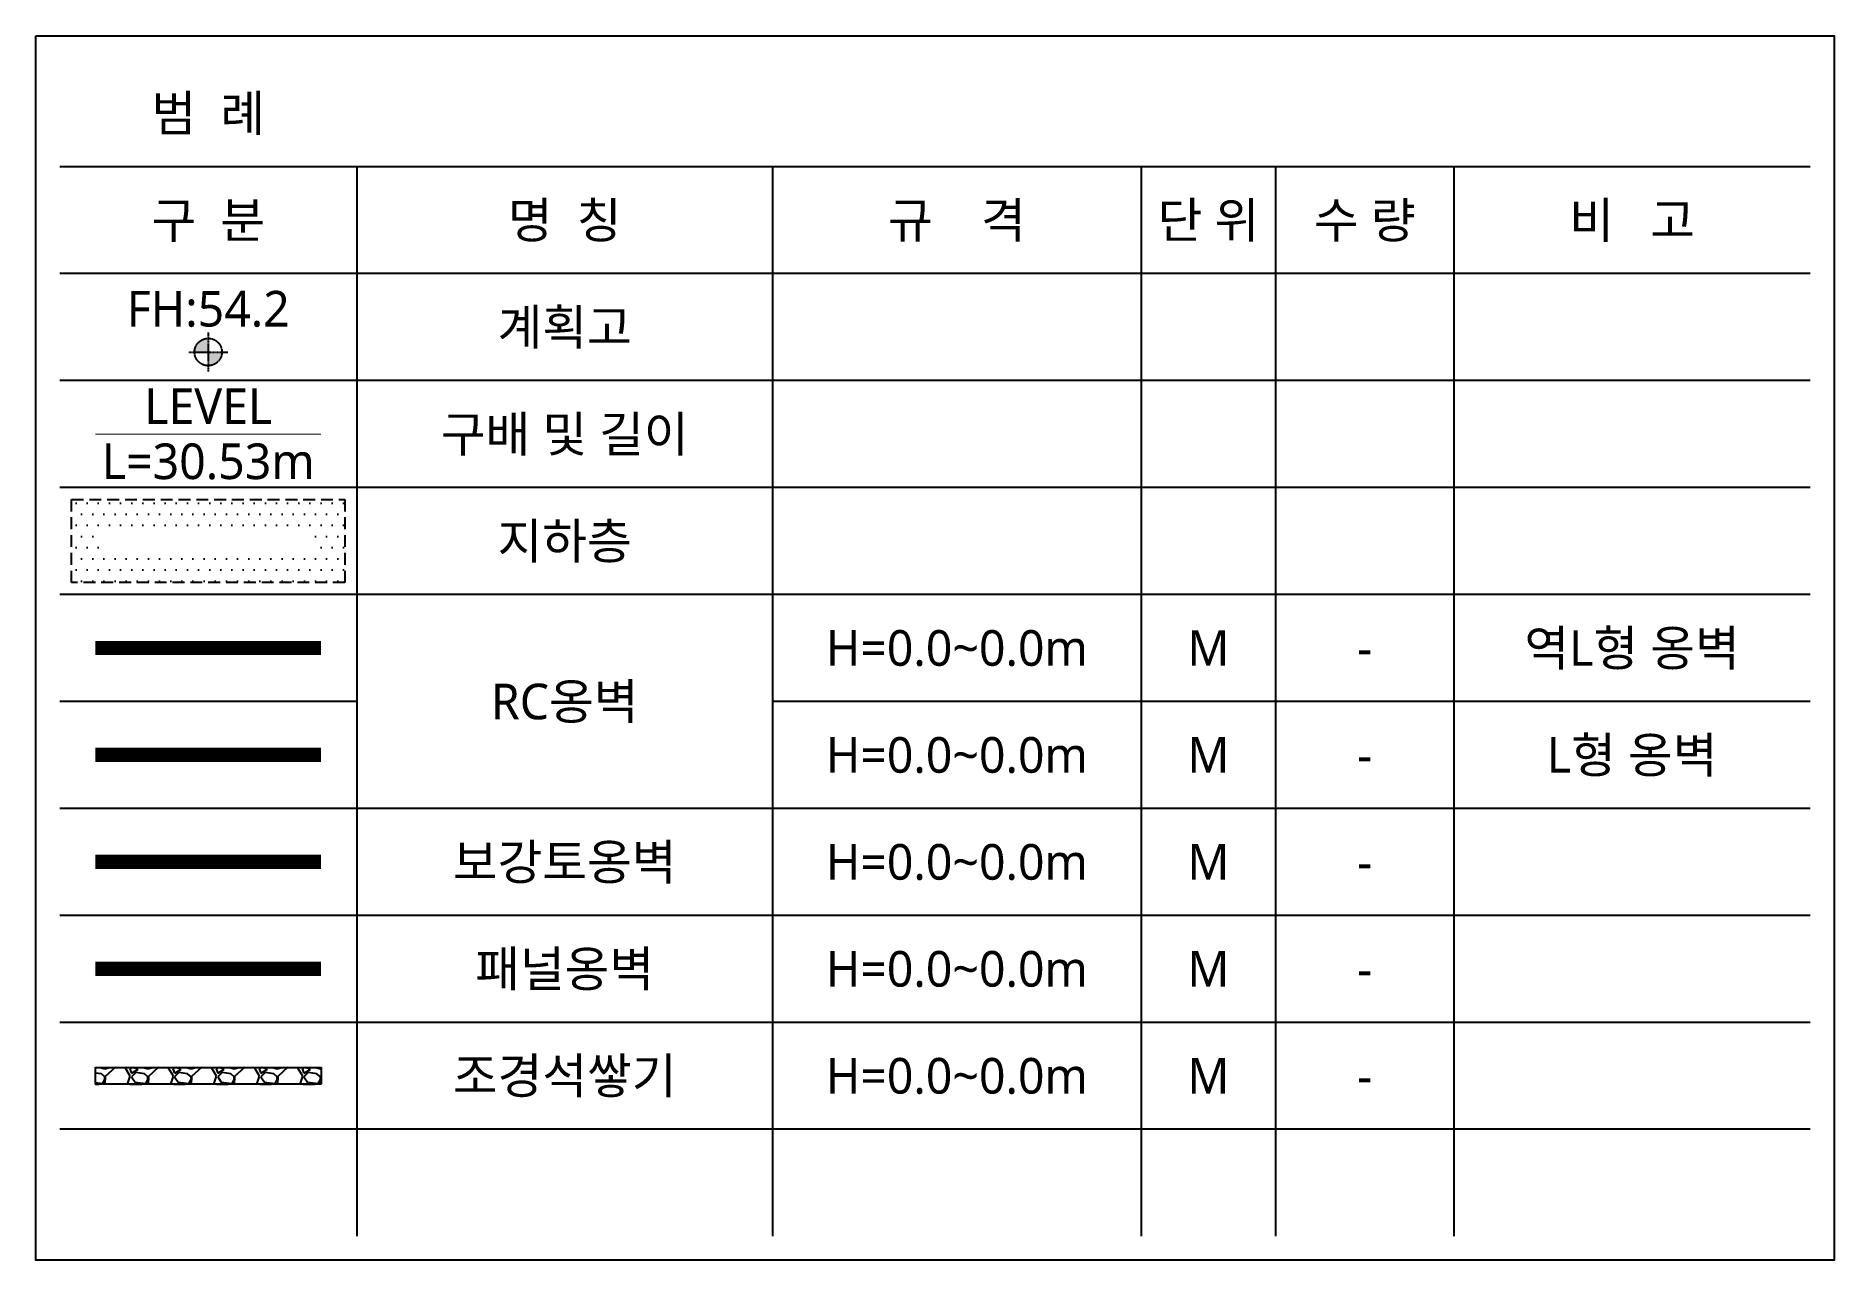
# Model space of a CAD drawing. Header units: millimetres. Extents: x 2270 to 68659, y 977 to 17827.
# Drawn here: x 2270 to 9837, y 12677 to 17827 of the extents above; entities that cross this region are included whole.
import ezdxf
from ezdxf.enums import TextEntityAlignment as Align

# ---------------------------------------------------------------- set-up
doc = ezdxf.new("R2010")
doc.units = ezdxf.units.MM
doc.set_wipeout_variables(frame=1)
for name, pattern in [('-HID', [2.5, 1.5, -1]), ('CENTER2', [1.125, 0.75, -0.125, 0.125, -0.125]), ('HIDDENX2', [0.75, 0.5, -0.25]), ('PHANTOM2', [31.75, 15.875, -3.175, 3.175, -3.175, 3.175, -3.175])]:
    doc.linetypes.add(name, pattern=pattern)
for name, color, linetype in [('C-공사-CEN-SO', 1, 'CENTER2'), ('C-공사-L형옹벽-SO', 7, 'Continuous'), ('C-공사-text-SO', 1, 'CENTER2'), ('C-공사-범례-SO', 7, 'Continuous'), ('C-공사-역L형옹벽-SO', 3, 'Continuous'), ('C-공사-조경석쌓기-SO', 1, 'CENTER2'), ('C-공통-지하층line-SO', 4, 'Continuous')]:
    doc.layers.add(name, color=color, linetype=linetype)
doc.styles.add('맑은 고딕', font='malgun.ttf')

msp = doc.modelspace()

# ---------------------------------------------------------------- wipeouts: each hides what was drawn before it
msp.add_wipeout([(2370.1, 17727), (9737.1, 17727), (9737.1, 12777), (2370.1, 12777)]).dxf.layer = 'C-공사-범례-SO'

# ---------------------------------------------------------------- next in the draw order: hatches: boundary and pattern name
at = {"layer": 'C-공사-text-SO'}
h = msp.add_hatch(color=6, dxfattribs=at)
h.paths.add_polyline_path([(2995.1, 16554.9, 0.414214), (2937.5, 16497.2), (2995.1, 16497.2)])
h.paths.add_polyline_path([(3052.7, 16497.2), (2995.1, 16497.2), (2995.1, 16439.6, 0.414214)])
at = {"layer": 'C-공사-조경석쌓기-SO', "linetype": 'ByBlock'}
h = msp.add_hatch(dxfattribs=at)
h.set_pattern_fill('GRAVEL', color=6, scale=7.142857)
h.set_pattern_definition([(228.012788, (-9466.37, -19323.408), (-1451.4285715, -1632.857143), [24.4087, -2416.4631]), (184.96974, (-9482.6986, -19341.551), (2177.1428563, 181.4285818), [41.88605, -4146.7178]), (132.510447, (-9524.427, -19345.18), (1814.285715, -1995.714285), [29.5344, -2923.9088]), (267.27369, (-9595.184, -19390.537), (181.4285718, 3628.5714286), [38.1432, -3776.1741]), (292.833654, (-9596.999, -19428.637), (-907.1428572, 2177.1428571), [37.4024, -3702.8434]), (357.27369, (-9582.484, -19463.108), (-3628.5714286, 181.4285718), [38.1432, -3776.1741]), (37.69424, (-9544.384, -19464.9225), (-2358.5714285, -1814.2857144), [50.4424, -4993.79395]), (72.255328, (-9504.47, -19434.0796), (1270.0000003, 3991.4285713), [47.6228, -4714.6612]), (121.429566, (-9489.956, -19388.7225), (-1451.4285716, 2358.5714284), [38.27236, -3788.96755]), (175.23636, (-9509.913, -19356.065), (1995.714286, -181.428572), [43.6938, -2140.9955]), (222.397438, (-9553.456, -19352.437), (-2177.1428571, -1995.7142858), [56.5056, -5594.0552]), (138.814075, (-9415.57, -19392.351), (-1270, 1088.571429), [19.286, -1909.3261]), (171.469234, (-9430.084, -19379.651), (2358.5714286, -362.8571424), [36.6916, -3632.4742]), (225, (-9466.37, -19374.21), (-3e-14, -181.42857), [25.6578, -230.9209]), (203.19859, (-9479.07, -19352.437), (907.142857, 362.857143), [13.8172, -1367.9016]), (291.80141, (-9491.77, -19357.88), (-181.42857, 544.285714), [19.5404, -957.4824]), (30.96376, (-9484.513, -19376.023), (544.285714, 362.857143), [31.7371, -1026.16415]), (161.56505, (-9457.3, -19359.694), (362.85714, -181.42857), [22.9491, -550.7784]), (16.38954, (-9596.999, -19357.88), (1814.2857143, 544.2857143), [32.14914, -3182.7733]), (70.346176, (-9566.156, -19348.808), (-725.7142858, -1995.7142857), [26.97135, -2670.1583]), (293.19859, (-9457.299, -19323.408), (-362.857143, 907.142857), [27.6343, -1354.0845]), (343.61046, (-9446.413, -19348.808), (-1814.2857143, 544.2857142), [32.14914, -3182.7733]), (339.443955, (-9596.999, -19470.365), (-907.142857, 362.857143), [31.0025, -1519.1239]), (294.77514, (-9567.97, -19481.251), (-907.142858, 1995.714285), [25.9766, -2571.6852]), (66.80141, (-9455.484, -19504.837), (362.857143, 907.142857), [27.6343, -1354.0845]), (17.354025, (-9444.599, -19479.437), (-2358.5714285, -725.714286), [30.41305, -3010.884]), (69.443955, (-9544.384, -19504.837), (-362.857143, -907.142857), [15.5013, -1534.6251]), (101.30993, (-9466.37, -19504.837), (-181.42857, 725.714286), [9.251, -915.8568]), (165.96376, (-9468.184, -19495.765), (544.285714, -181.42857), [37.4024, -710.6468]), (186.009006, (-9504.47, -19486.694), (1814.2857143, 181.4285715), [34.6619, -3431.5261]), (303.69007, (-9484.513, -19392.35), (-181.42857, 362.85714), [26.166, -627.984]), (353.157227, (-9469.9986, -19414.1225), (3084.2857143, -362.8571427), [45.6826, -4522.5721]), (60.945396, (-9424.641, -19419.565), (-725.714286, -1270), [18.6792, -1849.2423]), (90, (-9415.57, -19403.24), (-181.4286, 181.4286), [10.8857, -170.5429]), (120.256437, (-9508.099, -19481.251), (725.7142856, -1270), [25.2048, -2495.2815]), (48.012787, (-9520.799, -19459.48), (1451.4285715, 1632.857143), [48.81735, -2392.0544]), (0, (-9488.14, -19423.2), (181.4286, 181.4286), [47.1714, -134.2571]), (325.304846, (-9440.97, -19423.194), (1814.285715, -1269.999999), [28.6864, -2839.9512]), (254.054604, (-9417.384, -19439.523), (-181.428571, -725.714286), [26.4164, -1294.4036]), (207.645975, (-9424.6414, -19464.9225), (-3447.1428573, -1814.285714), [43.0104, -4258.0332]), (175.426079, (-9462.7414, -19484.88), (-2358.5714286, 181.4285714), [45.5021, -4504.7033])])
h.paths.add_polyline_path([(3470.1, 13416.3), (2520.1, 13416.3), (2520.1, 13487.7), (3470.1, 13487.7)])
at = {"layer": 'C-공통-지하층line-SO', "linetype": 'HIDDENX2', "ltscale": 100}
h = msp.add_hatch(dxfattribs=at)
h.set_pattern_fill('DOTS', color=171, scale=750, style=0)
h.set_pattern_definition([(0, (47157.46, -125044.42), (23.4375, 46.875), [0, -46.875])])
h.paths.add_polyline_path([(3570.1, 15877), (2420.1, 15877), (2420.1, 15527), (3570.1, 15527)])
h.paths.add_polyline_path([(3445.1, 15752), (3445.1, 15652), (2545.1, 15652), (2545.1, 15752)], flags=16)

# ---------------------------------------------------------------- next in the draw order: linework, layer by layer
at = {"layer": 'C-공사-CEN-SO', "color": 1, "ltscale": 1000, "const_width": 4.17, "flags": 128}
msp.add_lwpolyline([(2520.1, 16152), (3470.1, 16152)], dxfattribs=at)
at = {"layer": 'C-공사-L형옹벽-SO', "color": 4, "linetype": 'PHANTOM2', "lineweight": -3, "ltscale": 10, "const_width": 60, "flags": 128}
msp.add_lwpolyline([(2520.1, 14802), (3470.1, 14802)], dxfattribs=at)
at = {"layer": 'C-공사-L형옹벽-SO', "color": 1, "linetype": '-HID', "lineweight": -3, "ltscale": 100, "const_width": 60, "flags": 128}
msp.add_lwpolyline([(2520.1, 13902), (3470.1, 13902)], dxfattribs=at)
at = {"layer": 'C-공사-text-SO', "color": 6}
for p, q in [((2995.1, 16579.6), (2995.1, 16414.9)), ((2912.8, 16497.2), (3077.5, 16497.2))]:
    msp.add_line(p, q, dxfattribs=at)
msp.add_circle((2995.1, 16497.2), 57.6, dxfattribs=at)
at = {"layer": 'C-공사-범례-SO'}
for p, q in [((9737.1, 16377), (2370.1, 16377)), ((9737.1, 15927), (2370.1, 15927)), ((9737.1, 15477), (2370.1, 15477)), ((3620.1, 15027), (2370.1, 15027)), ((9737.1, 15027), (5370.1, 15027)), ((9737.1, 14577), (2370.1, 14577)), ((9737.1, 14127), (2370.1, 14127)), ((9737.1, 13677), (2370.1, 13677)), ((9737.1, 13227), (2370.1, 13227))]:
    msp.add_line(p, q, dxfattribs=at)
for points in [[(9737.1, 17277), (2370.1, 17277)], [(3620.1, 17277), (3620.1, 12777)], [(5370.1, 17277), (5370.1, 12777)], [(6921.2, 17277), (6921.2, 12777)], [(7487.1, 17277), (7487.1, 12777)], [(8237.1, 17277), (8237.1, 12777)], [(9737.1, 16827), (2370.1, 16827)]]:
    msp.add_lwpolyline(points, dxfattribs=at)
at = {"layer": 'C-공사-역L형옹벽-SO', "color": 30, "linetype": 'ByBlock', "lineweight": -3, "ltscale": 1500, "const_width": 60, "flags": 128}
msp.add_lwpolyline([(2520.1, 15252), (3470.1, 15252)], dxfattribs=at)
at = {"layer": 'C-공사-역L형옹벽-SO', "color": 5, "linetype": 'CENTER2', "lineweight": -3, "ltscale": 200, "const_width": 60, "flags": 128}
msp.add_lwpolyline([(2520.1, 14352), (3470.1, 14352)], dxfattribs=at)
at = {"layer": 'C-공사-조경석쌓기-SO', "color": 6, "linetype": 'ByBlock'}
msp.add_lwpolyline([(3470.1, 13416.3), (2520.1, 13416.3), (2520.1, 13487.7), (3470.1, 13487.7)], close=True, dxfattribs=at)
at = {"layer": 'C-공통-지하층line-SO', "color": 171, "linetype": 'HIDDENX2', "ltscale": 100}
msp.add_lwpolyline([(2420.1, 15877), (3570.1, 15877), (3570.1, 15527), (2420.1, 15527)], close=True, dxfattribs=at)
at = {"layer": 'Defpoints'}
msp.add_lwpolyline([(2270.1, 17827), (9837.1, 17827), (9837.1, 12677), (2270.1, 12677)], close=True, dxfattribs=at)

# ---------------------------------------------------------------- next in the draw order: texts
at = {"layer": 'C-공사-text-SO', "color": 6, "style": '맑은 고딕'}
msp.add_text('FH:54.2', height=150, dxfattribs=at).set_placement((2995.1, 16604.6), align=Align.CENTER)
for s, p in [('LEVEL', (2995.1, 16269)), ('L=30.53m', (2995.1, 16037.6))]:
    msp.add_text(s, height=150, dxfattribs=at).set_placement(p, align=Align.MIDDLE_CENTER)
at = {"layer": 'C-공사-범례-SO', "style": '맑은 고딕'}
for s, p in [('범  례', (2995.1, 17502)), ('구  분', (2995.1, 17052)), ('명  칭', (4495.1, 17052)), ('규    격', (6145.7, 17052)), ('단 위', (7204.1, 17052)), ('수 량', (7862.1, 17052)), ('비   고', (8987.1, 17052)), ('계획고', (4495.1, 16602)), ('구배 및 길이', (4495.1, 16152)), ('지하층', (4495.1, 15702)), ('H=0.0~0.0m', (6145.7, 15252.1)), ('M', (7204.1, 15252)), ('역L형 옹벽', (8987.1, 15252)), ('-', (7862.1, 15252)), ('RC옹벽', (4495.1, 15027)), ('H=0.0~0.0m', (6145.7, 14802.1)), ('M', (7204.1, 14802)), ('L형 옹벽', (8987.1, 14802)), ('-', (7862.1, 14802)), ('보강토옹벽', (4495.1, 14352)), ('H=0.0~0.0m', (6145.7, 14352.1)), ('M', (7204.1, 14352)), ('-', (7862.1, 14352)), ('패널옹벽', (4495.1, 13902)), ('H=0.0~0.0m', (6145.7, 13902.1)), ('M', (7204.1, 13902)), ('-', (7862.1, 13902)), ('조경석쌓기', (4495.1, 13452)), ('H=0.0~0.0m', (6145.7, 13452.1)), ('M', (7204.1, 13452)), ('-', (7862.1, 13452))]:
    msp.add_text(s, height=150, dxfattribs=at).set_placement(p, align=Align.MIDDLE_CENTER)

doc.saveas('drawing.dxf')
